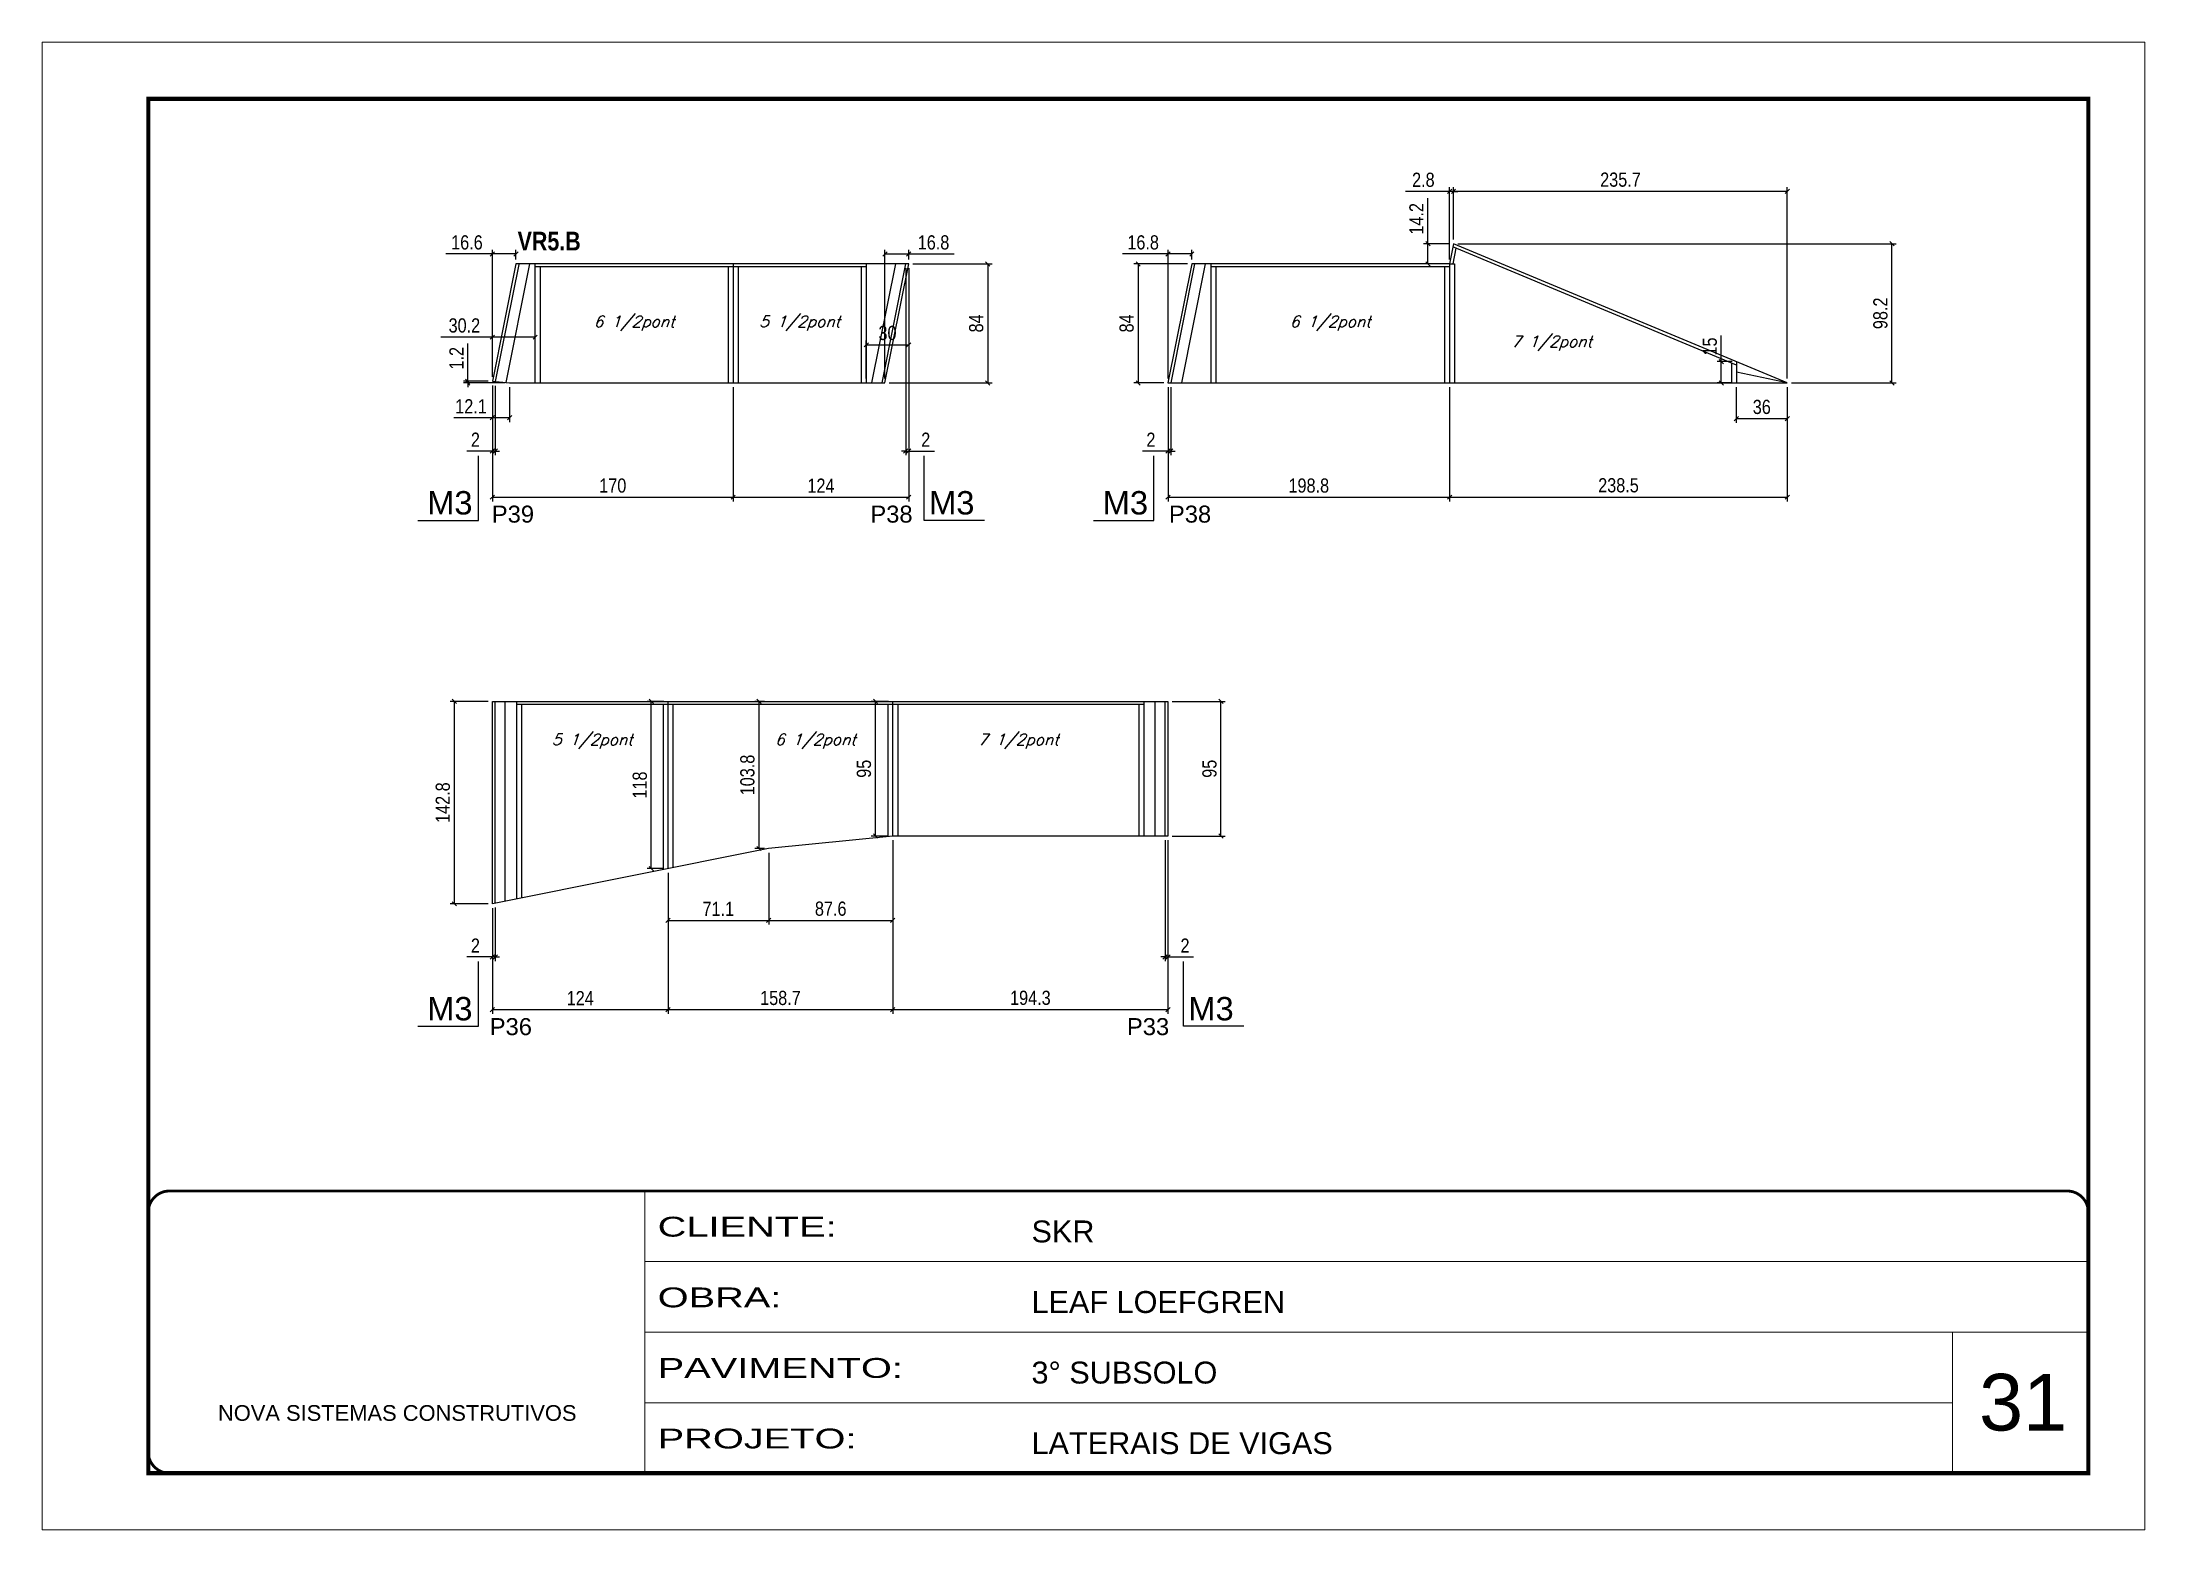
# Model space of a CAD drawing. Extents: x 3309 to 9590, y -2522 to 15424.
# Drawn here: x 6506 to 7991, y 5518 to 6568 of the extents above; entities that cross this region are included whole.
import ezdxf

# ---------------------------------------------------------------- set-up
doc = ezdxf.new("R2010")
doc.units = 0
doc.linetypes.add('CONTINUO', pattern=[0])
doc.linetypes.add('DASHED', pattern=[0.75, 0.5, -0.25])
for name, color, linetype in [('5', 5, 'Continuous'), ('COTA', 241, 'Continuous'), ('NOMENCLATURA', 7, 'Continuous'), ('Painéis', 200, 'Continuous'), ('SARR_2.2x7', 40, 'Continuous'), ('SARR_3.5x7', 81, 'Continuous'), ('SARR_EDITAR', 141, 'Continuous'), ('texto', 7, 'Continuous')]:
    doc.layers.add(name, color=color, linetype=linetype)
for name, color, linetype, lineweight in [('CARIMBO', 255, 'Continuous', 9), ('Folhas', 255, 'Continuous', 9), ('SARRAFO DE PRESSAO', 251, 'DASHED', 9)]:
    doc.layers.add(name, color=color, linetype=linetype, lineweight=lineweight)
doc.styles.add('ARIAL', font='arial.ttf')
doc.styles.add('COTA TECNICA', font='techl___.ttf', dxfattribs={"height": 10})
doc.styles.add('Romans', font='romans.shx')
doc.styles.get("Standard").update_dxf_attribs({"font": 'arial.ttf'})
doc.styles.add('TECNICA', font='techb___.ttf', dxfattribs={"height": 10})
doc.styles.add('Tecnologia', font='')
doc.styles.get('Tecnologia').set_extended_font_data('Forgotten Futurist')
doc.dimstyles.new('PAINEL', dxfattribs={"dimtxt": 10, "dimasz": 3, "dimexe": 3, "dimexo": 3, "dimgap": 3, "dimtad": 1, "dimdec": 1, "dimzin": 12, "dimdsep": 46, "dimtxsty": 'COTA TECNICA', "dimblk1": 'OBLIQUE', "dimblk2": 'OBLIQUE', "dimsah": 1, "dimcen": 0.9, "dimclrd": 4, "dimclre": 4, "dimclrt": 240, "dimadec": 1, "dimazin": 3, "dimtfac": 1, "dimtdec": 1, "dimtmove": 0, "dimatfit": 3, "dimfxl": 1, "dimtolj": 1, "dimtzin": 12, "dimarcsym": 0})

msp = doc.modelspace()

# ---------------------------------------------------------------- texts
at = {"layer": '5', "linetype": 'Continuous'}
for s, p in [('P39', (6823.98, 6228.71)), ('P38', (7091.3, 6228.71)), ('P38', (7302.14, 6228.71)), ('P36', (6822.5, 5867.01)), ('P33', (7272.48, 5867.01))]:
    msp.add_text(s, height=12, rotation=0.00004, dxfattribs=at).set_placement(p)
at = {"layer": 'CARIMBO', "style": 'ARIAL'}
msp.add_text('31', height=40, dxfattribs=at).set_placement((7874.23, 5587.98))
at = {"layer": 'NOMENCLATURA', "style": 'TECNICA'}
msp.add_text('VR5.B', height=13.2, dxfattribs=at).set_placement((6842.22, 6420.78))
at = {"layer": 'NOMENCLATURA', "linetype": 'Continuous'}
for p in [(6778.33, 6234.45), (7132.78, 6234.45), (7255.38, 6234.45), (6778.33, 5877.43), (7315.83, 5877.43)]:
    msp.add_text('M3', height=16.5, dxfattribs=at).set_placement(p)
at = {"layer": 'texto', "color": 2, "char_height": 8, "attachment_point": 5, "style": 'Romans'}
for s, insert in [('{\\Q19;\\C256;6 1/2pont}', (6924.47, 6369.32)), ('{\\Q19;\\C256;5 1/2pont}', (7041.36, 6369.32)), ('{\\Q19;\\C256;6 1/2pont}', (7416.08, 6369.32)), ('{\\Q19;\\C256;7 1/2pont}', (7572.33, 6355.31)), ('{\\Q19;\\C256;5 1/2pont}', (6894.91, 6074.34)), ('{\\Q19;\\C256;6 1/2pont}', (7052.47, 6074.34)), ('{\\Q19;\\C256;7 1/2pont}', (7195.76, 6074.34))]:
    msp.add_mtext(s, dxfattribs=dict(at, insert=insert))

# ---------------------------------------------------------------- blocks, each defined once
blk = doc.blocks.new('9999999999')
at = {"color": 30, "linetype": 'CONTINUO'}
for p, q in [((98564.6, 34230.2), (98564.6, 34429.4)), ((98564.6, 34379.6), (99584, 34379.6)), ((98564.6, 34329.8), (99488, 34329.8)), ((99584, 34329.8), (99488, 34329.8)), ((99488, 34329.8), (99488, 34230.2)), ((98564.6, 34280), (99488, 34280))]:
    blk.add_line(p, q, dxfattribs=at)
at = {"color": 30, "linetype": 'CONTINUO', "const_width": 2}
blk.add_lwpolyline([(99584, 34230.2), (99584, 34414.4, 0.414214), (99569, 34429.4), (98229, 34429.4, 0.414214), (98214, 34414.4), (98214, 34245.2, 0.414214), (98229, 34230.2), (99584, 34230.2)], format="xyb", dxfattribs=at)
at = {"layer": 'Folhas'}
blk.add_lwpolyline([(98139, 34190.2), (99624, 34190.2), (99624, 35240.2), (98139, 35240.2)], close=True, dxfattribs=at)
at = {"layer": 'Folhas', "color": 30, "const_width": 3}
blk.add_lwpolyline([(98214, 34230.2), (99584, 34230.2), (99584, 35200.2), (98214, 35200.2)], close=True, dxfattribs=at)
at = {"color": 7, "linetype": 'Continuous', "ltscale": 5, "style": 'ARIAL'}
for s, height, p in [('SKR', 15.48, (98837.7, 34393.1)), ('LEAF LOEFGREN', 15.483, (98837.7, 34343.3)), ('3° SUBSOLO', 15.48, (98837.7, 34293.5)), ('NOVA SISTEMAS CONSTRUTIVOS', 11.059, (98263.2, 34267.2)), ('LATERAIS DE VIGAS', 15.483, (98837.7, 34243.7))]:
    blk.add_text(s, height=height, dxfattribs=at).set_placement(p)
at = {"layer": 'Folhas', "color": 7, "style": 'Tecnologia', "width": 1.5}
for s, p in [('CLIENTE:', (98573.7, 34397.2)), ('OBRA:', (98573.7, 34347.3)), ('PAVIMENTO:', (98573.7, 34297.5)), ('PROJETO:', (98573.7, 34247.7))]:
    blk.add_text(s, height=14, dxfattribs=at).set_placement(p)
blk = doc.blocks.new('_Oblique')
at = {"color": 0, "linetype": 'ByBlock', "lineweight": -2}
blk.add_line((-0.5, -0.5), (0.5, 0.5), dxfattribs=at)
blk = doc.blocks.new('*D979')
at = {"layer": 'COTA', "color": 4, "lineweight": -2, "transparency": 16777216}
for p, q in [((7121.4, 6411.3), (7177.2, 6411.3)), ((7174.2, 6411.3), (7174.2, 6327.3)), ((7104.6, 6327.3), (7177.2, 6327.3))]:
    blk.add_line(p, q, dxfattribs=at)
at = {"layer": 'Defpoints', "color": 0, "transparency": 16777216}
for p in [(7118.4, 6411.3), (7101.6, 6327.3), (7174.2, 6327.3)]:
    blk.add_point(p, dxfattribs=at)
at = {"layer": 'COTA', "color": 4, "lineweight": -2, "transparency": 16777216, "xscale": 3, "yscale": 3, "zscale": 3}
for p, rotation in [((7174.2, 6411.3), 90), ((7174.2, 6327.3), 270)]:
    blk.add_blockref('_Oblique', p, dxfattribs=dict(at, rotation=rotation))
at = {"layer": 'COTA', "color": 240, "transparency": 16777216, "insert": (7166.1, 6369.3), "char_height": 10, "attachment_point": 5, "rotation": 90, "style": 'COTA TECNICA'}
blk.add_mtext('\\A1;84', dxfattribs=at)
blk = doc.blocks.new('*D980')
at = {"layer": 'COTA', "color": 4, "lineweight": -2, "transparency": 16777216}
for p, q in [((6824.4, 6325.5), (6824.4, 6243.7)), ((6994.4, 6324.3), (6994.4, 6243.7)), ((6824.4, 6246.7), (6994.4, 6246.7))]:
    blk.add_line(p, q, dxfattribs=at)
at = {"layer": 'Defpoints', "color": 0, "transparency": 16777216}
for p in [(6824.4, 6328.5), (6994.4, 6327.3), (6994.4, 6246.7)]:
    blk.add_point(p, dxfattribs=at)
at = {"layer": 'COTA', "color": 4, "lineweight": -2, "transparency": 16777216, "xscale": 3, "yscale": 3, "zscale": 3, "rotation": 180}
blk.add_blockref('_Oblique', (6824.4, 6246.7), dxfattribs=at)
at = {"layer": 'COTA', "color": 4, "lineweight": -2, "transparency": 16777216, "xscale": 3, "yscale": 3, "zscale": 3}
blk.add_blockref('_Oblique', (6994.4, 6246.7), dxfattribs=at)
at = {"layer": 'COTA', "color": 240, "transparency": 16777216, "insert": (6909.4, 6254.8), "char_height": 10, "attachment_point": 5, "style": 'COTA TECNICA'}
blk.add_mtext('\\A1;170', dxfattribs=at)
blk = doc.blocks.new('*D981')
at = {"layer": 'COTA', "color": 4, "lineweight": -2, "transparency": 16777216}
for p, q in [((7301.5, 6324.3), (7301.5, 6243.7)), ((7500.3, 6324.3), (7500.3, 6243.7)), ((7301.5, 6246.7), (7500.3, 6246.7))]:
    blk.add_line(p, q, dxfattribs=at)
at = {"layer": 'Defpoints', "color": 0, "transparency": 16777216}
for p in [(7301.5, 6327.3), (7500.3, 6327.3), (7500.3, 6246.7)]:
    blk.add_point(p, dxfattribs=at)
at = {"layer": 'COTA', "color": 4, "lineweight": -2, "transparency": 16777216, "xscale": 3, "yscale": 3, "zscale": 3, "rotation": 180}
blk.add_blockref('_Oblique', (7301.5, 6246.7), dxfattribs=at)
at = {"layer": 'COTA', "color": 4, "lineweight": -2, "transparency": 16777216, "xscale": 3, "yscale": 3, "zscale": 3}
blk.add_blockref('_Oblique', (7500.3, 6246.7), dxfattribs=at)
at = {"layer": 'COTA', "color": 240, "transparency": 16777216, "insert": (7400.9, 6254.8), "char_height": 10, "attachment_point": 5, "style": 'COTA TECNICA'}
blk.add_mtext('\\A1;198.8', dxfattribs=at)
blk = doc.blocks.new('*D982')
at = {"layer": 'COTA', "color": 4, "lineweight": -2, "transparency": 16777216}
for p, q in [((7118.4, 6408.3), (7118.4, 6243.7)), ((6994.4, 6324.3), (6994.4, 6243.7)), ((6994.4, 6246.7), (7118.4, 6246.7))]:
    blk.add_line(p, q, dxfattribs=at)
at = {"layer": 'Defpoints', "color": 0, "transparency": 16777216}
for p in [(7118.4, 6411.3), (6994.4, 6327.3), (7118.4, 6246.7)]:
    blk.add_point(p, dxfattribs=at)
at = {"layer": 'COTA', "color": 4, "lineweight": -2, "transparency": 16777216, "xscale": 3, "yscale": 3, "zscale": 3, "rotation": 180}
blk.add_blockref('_Oblique', (6994.4, 6246.7), dxfattribs=at)
at = {"layer": 'COTA', "color": 4, "lineweight": -2, "transparency": 16777216, "xscale": 3, "yscale": 3, "zscale": 3}
blk.add_blockref('_Oblique', (7118.4, 6246.7), dxfattribs=at)
at = {"layer": 'COTA', "color": 240, "transparency": 16777216, "insert": (7056.4, 6254.8), "char_height": 10, "attachment_point": 5, "style": 'COTA TECNICA'}
blk.add_mtext('\\A1;124', dxfattribs=at)
blk = doc.blocks.new('*D983')
at = {"layer": 'COTA', "color": 4, "lineweight": -2, "transparency": 16777216}
for p, q in [((6824.4, 6418.3), (6791.5, 6418.3)), ((6824.4, 6331.5), (6824.4, 6421.3)), ((6841, 6418.3), (6824.4, 6418.3)), ((6841, 6414.3), (6841, 6421.3))]:
    blk.add_line(p, q, dxfattribs=at)
at = {"layer": 'Defpoints', "color": 0, "transparency": 16777216}
for p in [(6824.4, 6418.3), (6841, 6411.3), (6824.4, 6328.5)]:
    blk.add_point(p, dxfattribs=at)
at = {"layer": 'COTA', "color": 4, "lineweight": -2, "transparency": 16777216, "xscale": 3, "yscale": 3, "zscale": 3, "rotation": 180}
blk.add_blockref('_Oblique', (6824.4, 6418.3), dxfattribs=at)
at = {"layer": 'COTA', "color": 4, "lineweight": -2, "transparency": 16777216, "xscale": 3, "yscale": 3, "zscale": 3}
blk.add_blockref('_Oblique', (6841, 6418.3), dxfattribs=at)
at = {"layer": 'COTA', "color": 240, "transparency": 16777216, "insert": (6806.4, 6426.4), "char_height": 10, "attachment_point": 5, "style": 'COTA TECNICA'}
blk.add_mtext('\\A1;16.6', dxfattribs=at)
blk = doc.blocks.new('*D984')
at = {"layer": 'COTA', "color": 4, "lineweight": -2, "transparency": 16777216}
for p, q in [((7101.6, 6330.3), (7101.6, 6421.3)), ((7101.6, 6418.3), (7118.4, 6418.3)), ((7118.4, 6414.3), (7118.4, 6421.3)), ((7118.4, 6418.3), (7150.4, 6418.3))]:
    blk.add_line(p, q, dxfattribs=at)
at = {"layer": 'Defpoints', "color": 0, "transparency": 16777216}
for p in [(7118.4, 6418.3), (7118.4, 6411.3), (7101.6, 6327.3)]:
    blk.add_point(p, dxfattribs=at)
at = {"layer": 'COTA', "color": 4, "lineweight": -2, "transparency": 16777216, "xscale": 3, "yscale": 3, "zscale": 3, "rotation": 180}
blk.add_blockref('_Oblique', (7101.6, 6418.3), dxfattribs=at)
at = {"layer": 'COTA', "color": 4, "lineweight": -2, "transparency": 16777216, "xscale": 3, "yscale": 3, "zscale": 3}
blk.add_blockref('_Oblique', (7118.4, 6418.3), dxfattribs=at)
at = {"layer": 'COTA', "color": 240, "transparency": 16777216, "insert": (7135.9, 6426.4), "char_height": 10, "attachment_point": 5, "style": 'COTA TECNICA'}
blk.add_mtext('\\A1;16.8', dxfattribs=at)
blk = doc.blocks.new('*D985')
at = {"layer": 'COTA', "color": 4, "lineweight": -2, "transparency": 16777216}
for p, q in [((7301.5, 6418.3), (7269.4, 6418.3)), ((7301.5, 6330.3), (7301.5, 6421.3)), ((7318.3, 6418.3), (7301.5, 6418.3)), ((7318.3, 6414.3), (7318.3, 6421.3))]:
    blk.add_line(p, q, dxfattribs=at)
at = {"layer": 'Defpoints', "color": 0, "transparency": 16777216}
for p in [(7301.5, 6418.3), (7318.3, 6411.3), (7301.5, 6327.3)]:
    blk.add_point(p, dxfattribs=at)
at = {"layer": 'COTA', "color": 4, "lineweight": -2, "transparency": 16777216, "xscale": 3, "yscale": 3, "zscale": 3, "rotation": 180}
blk.add_blockref('_Oblique', (7301.5, 6418.3), dxfattribs=at)
at = {"layer": 'COTA', "color": 4, "lineweight": -2, "transparency": 16777216, "xscale": 3, "yscale": 3, "zscale": 3}
blk.add_blockref('_Oblique', (7318.3, 6418.3), dxfattribs=at)
at = {"layer": 'COTA', "color": 240, "transparency": 16777216, "insert": (7283.9, 6426.4), "char_height": 10, "attachment_point": 5, "style": 'COTA TECNICA'}
blk.add_mtext('\\A1;16.8', dxfattribs=at)
blk = doc.blocks.new('*D986')
at = {"layer": 'COTA', "color": 4, "lineweight": -2, "transparency": 16777216}
for p, q in [((7500.3, 6324.3), (7500.3, 6243.7)), ((7738.8, 6324.3), (7738.8, 6243.7)), ((7500.3, 6246.7), (7738.8, 6246.7))]:
    blk.add_line(p, q, dxfattribs=at)
at = {"layer": 'Defpoints', "color": 0, "transparency": 16777216}
for p in [(7500.3, 6327.3), (7738.8, 6327.3), (7738.8, 6246.7)]:
    blk.add_point(p, dxfattribs=at)
at = {"layer": 'COTA', "color": 4, "lineweight": -2, "transparency": 16777216, "xscale": 3, "yscale": 3, "zscale": 3, "rotation": 180}
blk.add_blockref('_Oblique', (7500.3, 6246.7), dxfattribs=at)
at = {"layer": 'COTA', "color": 4, "lineweight": -2, "transparency": 16777216, "xscale": 3, "yscale": 3, "zscale": 3}
blk.add_blockref('_Oblique', (7738.8, 6246.7), dxfattribs=at)
at = {"layer": 'COTA', "color": 240, "transparency": 16777216, "insert": (7619.6, 6255), "char_height": 10, "attachment_point": 5, "style": 'COTA TECNICA'}
blk.add_mtext('\\A1;238.5', dxfattribs=at)
blk = doc.blocks.new('*D987')
at = {"layer": 'COTA', "color": 4, "lineweight": -2, "transparency": 16777216}
for p, q in [((7506.1, 6425.5), (7815.7, 6425.5)), ((7812.7, 6327.3), (7812.7, 6425.5)), ((7741.8, 6327.3), (7815.7, 6327.3))]:
    blk.add_line(p, q, dxfattribs=at)
at = {"layer": 'Defpoints', "color": 0, "transparency": 16777216}
for p in [(7503.1, 6425.5), (7812.7, 6425.5), (7738.8, 6327.3)]:
    blk.add_point(p, dxfattribs=at)
at = {"layer": 'COTA', "color": 4, "lineweight": -2, "transparency": 16777216, "xscale": 3, "yscale": 3, "zscale": 3}
for p, rotation in [((7812.7, 6425.5), 90), ((7812.7, 6327.3), 270)]:
    blk.add_blockref('_Oblique', p, dxfattribs=dict(at, rotation=rotation))
at = {"layer": 'COTA', "color": 240, "transparency": 16777216, "insert": (7804.6, 6376.4), "char_height": 10, "attachment_point": 5, "rotation": 90, "style": 'COTA TECNICA'}
blk.add_mtext('\\A1;98.2', dxfattribs=at)
blk = doc.blocks.new('*D988')
at = {"layer": 'COTA', "color": 4, "lineweight": -2, "transparency": 16777216}
for p, q in [((7500.3, 6462.5), (7469.2, 6462.5)), ((7500.3, 6414.3), (7500.3, 6465.5)), ((7503.1, 6462.5), (7500.3, 6462.5)), ((7503.1, 6428.5), (7503.1, 6465.5)), ((7503.1, 6462.5), (7506.1, 6462.5))]:
    blk.add_line(p, q, dxfattribs=at)
at = {"layer": 'Defpoints', "color": 0, "transparency": 16777216}
for p in [(7500.3, 6462.5), (7503.1, 6425.5), (7500.3, 6411.3)]:
    blk.add_point(p, dxfattribs=at)
at = {"layer": 'COTA', "color": 4, "lineweight": -2, "transparency": 16777216, "xscale": 3, "yscale": 3, "zscale": 3}
blk.add_blockref('_Oblique', (7500.3, 6462.5), dxfattribs=at)
at = {"layer": 'COTA', "color": 4, "lineweight": -2, "transparency": 16777216, "xscale": 3, "yscale": 3, "zscale": 3, "rotation": 180}
blk.add_blockref('_Oblique', (7503.1, 6462.5), dxfattribs=at)
at = {"layer": 'COTA', "color": 240, "transparency": 16777216, "insert": (7481.8, 6470.6), "char_height": 10, "attachment_point": 5, "style": 'COTA TECNICA'}
blk.add_mtext('\\A1;2.8', dxfattribs=at)
blk = doc.blocks.new('*D989')
at = {"layer": 'COTA', "color": 4, "lineweight": -2, "transparency": 16777216}
for p, q in [((7485, 6425.5), (7485, 6457.6)), ((7500.1, 6425.5), (7482, 6425.5)), ((7485, 6411.3), (7485, 6425.5)), ((7497.3, 6411.3), (7482, 6411.3))]:
    blk.add_line(p, q, dxfattribs=at)
at = {"layer": 'Defpoints', "color": 0, "transparency": 16777216}
for p in [(7485, 6425.5), (7503.1, 6425.5), (7500.3, 6411.3)]:
    blk.add_point(p, dxfattribs=at)
at = {"layer": 'COTA', "color": 4, "lineweight": -2, "transparency": 16777216, "xscale": 3, "yscale": 3, "zscale": 3}
for p, rotation in [((7485, 6425.5), 90), ((7485, 6411.3), 270)]:
    blk.add_blockref('_Oblique', p, dxfattribs=dict(at, rotation=rotation))
at = {"layer": 'COTA', "color": 240, "transparency": 16777216, "insert": (7476.9, 6443.1), "char_height": 10, "attachment_point": 5, "rotation": 90, "style": 'COTA TECNICA'}
blk.add_mtext('\\A1;14.2', dxfattribs=at)
blk = doc.blocks.new('*D990')
at = {"layer": 'COTA', "color": 4, "lineweight": -2, "transparency": 16777216}
for p, q in [((7503.1, 6428.5), (7503.1, 6465.5)), ((7738.8, 6462.5), (7503.1, 6462.5)), ((7738.8, 6330.3), (7738.8, 6465.5))]:
    blk.add_line(p, q, dxfattribs=at)
at = {"layer": 'Defpoints', "color": 0, "transparency": 16777216}
for p in [(7503.1, 6462.5), (7503.1, 6425.5), (7738.8, 6327.3)]:
    blk.add_point(p, dxfattribs=at)
at = {"layer": 'COTA', "color": 4, "lineweight": -2, "transparency": 16777216, "xscale": 3, "yscale": 3, "zscale": 3, "rotation": 180}
blk.add_blockref('_Oblique', (7503.1, 6462.5), dxfattribs=at)
at = {"layer": 'COTA', "color": 4, "lineweight": -2, "transparency": 16777216, "xscale": 3, "yscale": 3, "zscale": 3}
blk.add_blockref('_Oblique', (7738.8, 6462.5), dxfattribs=at)
at = {"layer": 'COTA', "color": 240, "transparency": 16777216, "insert": (7621, 6470.7), "char_height": 10, "attachment_point": 5, "style": 'COTA TECNICA'}
blk.add_mtext('\\A1;235.7', dxfattribs=at)
blk = doc.blocks.new('*D991')
at = {"layer": 'COTA', "color": 4, "lineweight": -2, "transparency": 16777216}
for p, q in [((7315.3, 6411.3), (7277.4, 6411.3)), ((7280.4, 6411.3), (7280.4, 6327.3)), ((7298.5, 6327.3), (7277.4, 6327.3))]:
    blk.add_line(p, q, dxfattribs=at)
at = {"layer": 'Defpoints', "color": 0, "transparency": 16777216}
for p in [(7318.3, 6411.3), (7280.4, 6327.3), (7301.5, 6327.3)]:
    blk.add_point(p, dxfattribs=at)
at = {"layer": 'COTA', "color": 4, "lineweight": -2, "transparency": 16777216, "xscale": 3, "yscale": 3, "zscale": 3}
for p, rotation in [((7280.4, 6411.3), 90), ((7280.4, 6327.3), 270)]:
    blk.add_blockref('_Oblique', p, dxfattribs=dict(at, rotation=rotation))
at = {"layer": 'COTA', "color": 240, "transparency": 16777216, "insert": (7272.3, 6369.3), "char_height": 10, "attachment_point": 5, "rotation": 90, "style": 'COTA TECNICA'}
blk.add_mtext('\\A1;84', dxfattribs=at)
blk = doc.blocks.new('*D992')
at = {"layer": 'COTA', "color": 4, "lineweight": -2, "transparency": 16777216}
for p, q in [((6824.4, 6325.5), (6824.4, 6299.7)), ((6836.5, 6324.3), (6836.5, 6299.7)), ((6824.4, 6302.7), (6797.2, 6302.7)), ((6836.5, 6302.7), (6824.4, 6302.7))]:
    blk.add_line(p, q, dxfattribs=at)
at = {"layer": 'Defpoints', "color": 0, "transparency": 16777216}
for p in [(6824.4, 6328.5), (6836.5, 6327.3), (6824.4, 6302.7)]:
    blk.add_point(p, dxfattribs=at)
at = {"layer": 'COTA', "color": 4, "lineweight": -2, "transparency": 16777216, "xscale": 3, "yscale": 3, "zscale": 3, "rotation": 180}
blk.add_blockref('_Oblique', (6824.4, 6302.7), dxfattribs=at)
at = {"layer": 'COTA', "color": 4, "lineweight": -2, "transparency": 16777216, "xscale": 3, "yscale": 3, "zscale": 3}
blk.add_blockref('_Oblique', (6836.5, 6302.7), dxfattribs=at)
at = {"layer": 'COTA', "color": 240, "transparency": 16777216, "insert": (6809.3, 6310.8), "char_height": 10, "attachment_point": 5, "style": 'COTA TECNICA'}
blk.add_mtext('\\A1;12.1', dxfattribs=at)
blk = doc.blocks.new('*D993')
at = {"layer": 'COTA', "color": 4, "lineweight": -2, "transparency": 16777216}
for p, q in [((6824.4, 6359.6), (6787.9, 6359.6)), ((6824.4, 6331.5), (6824.4, 6362.6)), ((6854.6, 6359.6), (6824.4, 6359.6)), ((6854.6, 6330.3), (6854.6, 6362.6))]:
    blk.add_line(p, q, dxfattribs=at)
at = {"layer": 'Defpoints', "color": 0, "transparency": 16777216}
for p in [(6824.4, 6359.6), (6824.4, 6328.5), (6854.6, 6327.3)]:
    blk.add_point(p, dxfattribs=at)
at = {"layer": 'COTA', "color": 4, "lineweight": -2, "transparency": 16777216, "xscale": 3, "yscale": 3, "zscale": 3, "rotation": 180}
blk.add_blockref('_Oblique', (6824.4, 6359.6), dxfattribs=at)
at = {"layer": 'COTA', "color": 4, "lineweight": -2, "transparency": 16777216, "xscale": 3, "yscale": 3, "zscale": 3}
blk.add_blockref('_Oblique', (6854.6, 6359.6), dxfattribs=at)
at = {"layer": 'COTA', "color": 240, "transparency": 16777216, "insert": (6804.6, 6367.8), "char_height": 10, "attachment_point": 5, "style": 'COTA TECNICA'}
blk.add_mtext('\\A1;30.2', dxfattribs=at)
blk = doc.blocks.new('*D994')
at = {"layer": 'COTA', "color": 4, "lineweight": -2, "transparency": 16777216}
for p, q in [((7118.4, 6408.3), (7118.4, 6351.2)), ((7088.4, 6330.3), (7088.4, 6357.2)), ((7088.4, 6354.2), (7118.4, 6354.2))]:
    blk.add_line(p, q, dxfattribs=at)
at = {"layer": 'Defpoints', "color": 0, "transparency": 16777216}
for p in [(7118.4, 6411.3), (7118.4, 6354.2), (7088.4, 6327.3)]:
    blk.add_point(p, dxfattribs=at)
at = {"layer": 'COTA', "color": 4, "lineweight": -2, "transparency": 16777216, "xscale": 3, "yscale": 3, "zscale": 3, "rotation": 180}
blk.add_blockref('_Oblique', (7088.4, 6354.2), dxfattribs=at)
at = {"layer": 'COTA', "color": 4, "lineweight": -2, "transparency": 16777216, "xscale": 3, "yscale": 3, "zscale": 3}
blk.add_blockref('_Oblique', (7118.4, 6354.2), dxfattribs=at)
at = {"layer": 'COTA', "color": 240, "transparency": 16777216, "insert": (7103.4, 6362.5), "char_height": 10, "attachment_point": 5, "style": 'COTA TECNICA'}
blk.add_mtext('\\A1;30', dxfattribs=at)
blk = doc.blocks.new('*D995')
at = {"layer": 'COTA', "color": 4, "lineweight": -2, "transparency": 16777216}
for p, q in [((6807, 6328.5), (6807, 6355)), ((6821.4, 6328.5), (6804, 6328.5)), ((6833.5, 6327.3), (6804, 6327.3)), ((6807, 6327.3), (6807, 6328.5)), ((6807, 6327.3), (6807, 6324.3))]:
    blk.add_line(p, q, dxfattribs=at)
at = {"layer": 'Defpoints', "color": 0, "transparency": 16777216}
for p in [(6807, 6328.5), (6824.4, 6328.5), (6836.5, 6327.3)]:
    blk.add_point(p, dxfattribs=at)
at = {"layer": 'COTA', "color": 4, "lineweight": -2, "transparency": 16777216, "xscale": 3, "yscale": 3, "zscale": 3}
for p, rotation in [((6807, 6328.5), 270), ((6807, 6327.3), 90)]:
    blk.add_blockref('_Oblique', p, dxfattribs=dict(at, rotation=rotation))
at = {"layer": 'COTA', "color": 240, "transparency": 16777216, "insert": (6799, 6344.7), "char_height": 10, "attachment_point": 5, "rotation": 90, "style": 'COTA TECNICA'}
blk.add_mtext('\\A1;1.2', dxfattribs=at)
blk = doc.blocks.new('*D996')
at = {"layer": 'COTA', "color": 4, "lineweight": -2, "transparency": 16777216}
for p, q in [((6824.4, 6325.5), (6824.4, 6276.2)), ((6826.4, 6325.3), (6826.4, 6276.2)), ((6824.4, 6279.2), (6806.3, 6279.2)), ((6826.4, 6279.2), (6824.4, 6279.2)), ((6826.4, 6279.2), (6829.4, 6279.2))]:
    blk.add_line(p, q, dxfattribs=at)
at = {"layer": 'Defpoints', "color": 0, "transparency": 16777216}
for p in [(6824.4, 6328.5), (6826.4, 6328.3), (6824.4, 6279.2)]:
    blk.add_point(p, dxfattribs=at)
at = {"layer": 'COTA', "color": 4, "lineweight": -2, "transparency": 16777216, "xscale": 3, "yscale": 3, "zscale": 3}
blk.add_blockref('_Oblique', (6824.4, 6279.2), dxfattribs=at)
at = {"layer": 'COTA', "color": 4, "lineweight": -2, "transparency": 16777216, "xscale": 3, "yscale": 3, "zscale": 3, "rotation": 180}
blk.add_blockref('_Oblique', (6826.4, 6279.2), dxfattribs=at)
at = {"layer": 'COTA', "color": 240, "transparency": 16777216, "insert": (6812.4, 6287.2), "char_height": 10, "attachment_point": 5, "style": 'COTA TECNICA'}
blk.add_mtext('\\A1;2', dxfattribs=at)
blk = doc.blocks.new('*D997')
at = {"layer": 'COTA', "color": 4, "lineweight": -2, "transparency": 16777216}
for p, q in [((7116.3, 6408.3), (7116.3, 6276.2)), ((7118.4, 6408.3), (7118.4, 6276.2)), ((7116.3, 6279.2), (7113.3, 6279.2)), ((7116.3, 6279.2), (7118.4, 6279.2)), ((7118.4, 6279.2), (7136.5, 6279.2))]:
    blk.add_line(p, q, dxfattribs=at)
at = {"layer": 'Defpoints', "color": 0, "transparency": 16777216}
for p in [(7116.3, 6411.3), (7118.4, 6411.3), (7118.4, 6279.2)]:
    blk.add_point(p, dxfattribs=at)
at = {"layer": 'COTA', "color": 4, "lineweight": -2, "transparency": 16777216, "xscale": 3, "yscale": 3, "zscale": 3}
blk.add_blockref('_Oblique', (7116.3, 6279.2), dxfattribs=at)
at = {"layer": 'COTA', "color": 4, "lineweight": -2, "transparency": 16777216, "xscale": 3, "yscale": 3, "zscale": 3, "rotation": 180}
blk.add_blockref('_Oblique', (7118.4, 6279.2), dxfattribs=at)
at = {"layer": 'COTA', "color": 240, "transparency": 16777216, "insert": (7130.4, 6287.2), "char_height": 10, "attachment_point": 5, "style": 'COTA TECNICA'}
blk.add_mtext('\\A1;2', dxfattribs=at)
blk = doc.blocks.new('*D998')
at = {"layer": 'COTA', "color": 4, "lineweight": -2, "transparency": 16777216}
for p, q in [((7301.5, 6324.3), (7301.5, 6276.2)), ((7303.5, 6324.3), (7303.5, 6276.2)), ((7301.5, 6279.2), (7283.4, 6279.2)), ((7303.5, 6279.2), (7301.5, 6279.2)), ((7303.5, 6279.2), (7306.5, 6279.2))]:
    blk.add_line(p, q, dxfattribs=at)
at = {"layer": 'Defpoints', "color": 0, "transparency": 16777216}
for p in [(7301.5, 6327.3), (7303.5, 6327.3), (7301.5, 6279.2)]:
    blk.add_point(p, dxfattribs=at)
at = {"layer": 'COTA', "color": 4, "lineweight": -2, "transparency": 16777216, "xscale": 3, "yscale": 3, "zscale": 3}
blk.add_blockref('_Oblique', (7301.5, 6279.2), dxfattribs=at)
at = {"layer": 'COTA', "color": 4, "lineweight": -2, "transparency": 16777216, "xscale": 3, "yscale": 3, "zscale": 3, "rotation": 180}
blk.add_blockref('_Oblique', (7303.5, 6279.2), dxfattribs=at)
at = {"layer": 'COTA', "color": 240, "transparency": 16777216, "insert": (7289.4, 6287.2), "char_height": 10, "attachment_point": 5, "style": 'COTA TECNICA'}
blk.add_mtext('\\A1;2', dxfattribs=at)
blk = doc.blocks.new('*D999')
at = {"layer": 'COTA', "color": 4, "lineweight": -2, "transparency": 16777216}
for p, q in [((7702.8, 6324.3), (7702.8, 6299.1)), ((7738.8, 6324.3), (7738.8, 6299.1)), ((7702.8, 6302.1), (7738.8, 6302.1))]:
    blk.add_line(p, q, dxfattribs=at)
at = {"layer": 'Defpoints', "color": 0, "transparency": 16777216}
for p in [(7702.8, 6327.3), (7738.8, 6327.3), (7738.8, 6302.1)]:
    blk.add_point(p, dxfattribs=at)
at = {"layer": 'COTA', "color": 4, "lineweight": -2, "transparency": 16777216, "xscale": 3, "yscale": 3, "zscale": 3, "rotation": 180}
blk.add_blockref('_Oblique', (7702.8, 6302.1), dxfattribs=at)
at = {"layer": 'COTA', "color": 4, "lineweight": -2, "transparency": 16777216, "xscale": 3, "yscale": 3, "zscale": 3}
blk.add_blockref('_Oblique', (7738.8, 6302.1), dxfattribs=at)
at = {"layer": 'COTA', "color": 240, "transparency": 16777216, "insert": (7720.8, 6310.3), "char_height": 10, "attachment_point": 5, "style": 'COTA TECNICA'}
blk.add_mtext('\\A1;36', dxfattribs=at)
blk = doc.blocks.new('*D1000')
at = {"layer": 'COTA', "color": 4, "lineweight": -2, "transparency": 16777216}
for p, q in [((7692.2, 6342.3), (7692.2, 6360.7)), ((7699.8, 6342.3), (7689.2, 6342.3)), ((7692.2, 6327.3), (7692.2, 6342.3)), ((7699.8, 6327.3), (7689.2, 6327.3))]:
    blk.add_line(p, q, dxfattribs=at)
at = {"layer": 'Defpoints', "color": 0, "transparency": 16777216}
for p in [(7692.2, 6342.3), (7702.8, 6342.3), (7702.8, 6327.3)]:
    blk.add_point(p, dxfattribs=at)
at = {"layer": 'COTA', "color": 4, "lineweight": -2, "transparency": 16777216, "xscale": 3, "yscale": 3, "zscale": 3}
for p, rotation in [((7692.2, 6342.3), 90), ((7692.2, 6327.3), 270)]:
    blk.add_blockref('_Oblique', p, dxfattribs=dict(at, rotation=rotation))
at = {"layer": 'COTA', "color": 240, "transparency": 16777216, "insert": (7684.1, 6353), "char_height": 10, "attachment_point": 5, "rotation": 90, "style": 'COTA TECNICA'}
blk.add_mtext('\\A1;15', dxfattribs=at)
blk = doc.blocks.new('*D1001')
at = {"layer": 'COTA', "color": 4, "lineweight": -2, "transparency": 16777216}
for p, q in [((6821.4, 6102.5), (6794.5, 6102.5)), ((6797.5, 6102.5), (6797.5, 5959.7)), ((6821.4, 5959.7), (6794.5, 5959.7))]:
    blk.add_line(p, q, dxfattribs=at)
at = {"layer": 'Defpoints', "color": 0, "transparency": 16777216}
for p in [(6824.4, 6102.5), (6797.5, 5959.7), (6824.4, 5959.7)]:
    blk.add_point(p, dxfattribs=at)
at = {"layer": 'COTA', "color": 4, "lineweight": -2, "transparency": 16777216, "xscale": 3, "yscale": 3, "zscale": 3}
for p, rotation in [((6797.5, 6102.5), 90), ((6797.5, 5959.7), 270)]:
    blk.add_blockref('_Oblique', p, dxfattribs=dict(at, rotation=rotation))
at = {"layer": 'COTA', "color": 240, "transparency": 16777216, "insert": (6789.4, 6031.1), "char_height": 10, "attachment_point": 5, "rotation": 90, "style": 'COTA TECNICA'}
blk.add_mtext('\\A1;142.8', dxfattribs=at)
blk = doc.blocks.new('*D1002')
at = {"layer": 'COTA', "color": 4, "lineweight": -2, "transparency": 16777216}
for p, q in [((6948.4, 5981.5), (6948.4, 5882)), ((6824.4, 5956.7), (6824.4, 5882)), ((6824.4, 5885), (6948.4, 5885))]:
    blk.add_line(p, q, dxfattribs=at)
at = {"layer": 'Defpoints', "color": 0, "transparency": 16777216}
for p in [(6948.4, 5984.5), (6824.4, 5959.7), (6948.4, 5885)]:
    blk.add_point(p, dxfattribs=at)
at = {"layer": 'COTA', "color": 4, "lineweight": -2, "transparency": 16777216, "xscale": 3, "yscale": 3, "zscale": 3, "rotation": 180}
blk.add_blockref('_Oblique', (6824.4, 5885), dxfattribs=at)
at = {"layer": 'COTA', "color": 4, "lineweight": -2, "transparency": 16777216, "xscale": 3, "yscale": 3, "zscale": 3}
blk.add_blockref('_Oblique', (6948.4, 5885), dxfattribs=at)
at = {"layer": 'COTA', "color": 240, "transparency": 16777216, "insert": (6886.4, 5893.1), "char_height": 10, "attachment_point": 5, "style": 'COTA TECNICA'}
blk.add_mtext('\\A1;124', dxfattribs=at)
blk = doc.blocks.new('*D1003')
at = {"layer": 'COTA', "color": 4, "lineweight": -2, "transparency": 16777216}
for p, q in [((7107.1, 6004.5), (7107.1, 5882)), ((6948.4, 5981.5), (6948.4, 5882)), ((6948.4, 5885), (7107.1, 5885))]:
    blk.add_line(p, q, dxfattribs=at)
at = {"layer": 'Defpoints', "color": 0, "transparency": 16777216}
for p in [(7107.1, 6007.5), (6948.4, 5984.5), (7107.1, 5885)]:
    blk.add_point(p, dxfattribs=at)
at = {"layer": 'COTA', "color": 4, "lineweight": -2, "transparency": 16777216, "xscale": 3, "yscale": 3, "zscale": 3, "rotation": 180}
blk.add_blockref('_Oblique', (6948.4, 5885), dxfattribs=at)
at = {"layer": 'COTA', "color": 4, "lineweight": -2, "transparency": 16777216, "xscale": 3, "yscale": 3, "zscale": 3}
blk.add_blockref('_Oblique', (7107.1, 5885), dxfattribs=at)
at = {"layer": 'COTA', "color": 240, "transparency": 16777216, "insert": (7027.8, 5893.2), "char_height": 10, "attachment_point": 5, "style": 'COTA TECNICA'}
blk.add_mtext('\\A1;158.7', dxfattribs=at)
blk = doc.blocks.new('*D1004')
at = {"layer": 'COTA', "color": 4, "lineweight": -2, "transparency": 16777216}
for p, q in [((7107.1, 6004.5), (7107.1, 5882)), ((7301.4, 6004.5), (7301.4, 5882)), ((7107.1, 5885), (7301.4, 5885))]:
    blk.add_line(p, q, dxfattribs=at)
at = {"layer": 'Defpoints', "color": 0, "transparency": 16777216}
for p in [(7107.1, 6007.5), (7301.4, 6007.5), (7301.4, 5885)]:
    blk.add_point(p, dxfattribs=at)
at = {"layer": 'COTA', "color": 4, "lineweight": -2, "transparency": 16777216, "xscale": 3, "yscale": 3, "zscale": 3, "rotation": 180}
blk.add_blockref('_Oblique', (7107.1, 5885), dxfattribs=at)
at = {"layer": 'COTA', "color": 4, "lineweight": -2, "transparency": 16777216, "xscale": 3, "yscale": 3, "zscale": 3}
blk.add_blockref('_Oblique', (7301.4, 5885), dxfattribs=at)
at = {"layer": 'COTA', "color": 240, "transparency": 16777216, "insert": (7204.3, 5893.3), "char_height": 10, "attachment_point": 5, "style": 'COTA TECNICA'}
blk.add_mtext('\\A1;194.3', dxfattribs=at)
blk = doc.blocks.new('*D1005')
at = {"layer": 'COTA', "color": 4, "lineweight": -2, "transparency": 16777216}
for p, q in [((7304.4, 6102.5), (7341.9, 6102.5)), ((7338.9, 6007.5), (7338.9, 6102.5)), ((7304.4, 6007.5), (7341.9, 6007.5))]:
    blk.add_line(p, q, dxfattribs=at)
at = {"layer": 'Defpoints', "color": 0, "transparency": 16777216}
for p in [(7301.4, 6102.5), (7338.9, 6102.5), (7301.4, 6007.5)]:
    blk.add_point(p, dxfattribs=at)
at = {"layer": 'COTA', "color": 4, "lineweight": -2, "transparency": 16777216, "xscale": 3, "yscale": 3, "zscale": 3}
for p, rotation in [((7338.9, 6102.5), 90), ((7338.9, 6007.5), 270)]:
    blk.add_blockref('_Oblique', p, dxfattribs=dict(at, rotation=rotation))
at = {"layer": 'COTA', "color": 240, "transparency": 16777216, "insert": (7330.8, 6055), "char_height": 10, "attachment_point": 5, "rotation": 90, "style": 'COTA TECNICA'}
blk.add_mtext('\\A1;95', dxfattribs=at)
blk = doc.blocks.new('*D1006')
at = {"layer": 'COTA', "color": 4, "lineweight": -2, "transparency": 16777216}
for p, q in [((7019.5, 5995.7), (7019.5, 5945)), ((6948.4, 5981.5), (6948.4, 5945)), ((6948.4, 5948), (7019.5, 5948))]:
    blk.add_line(p, q, dxfattribs=at)
at = {"layer": 'Defpoints', "color": 0, "transparency": 16777216}
for p in [(7019.5, 5998.7), (6948.4, 5984.5), (7019.5, 5948)]:
    blk.add_point(p, dxfattribs=at)
at = {"layer": 'COTA', "color": 4, "lineweight": -2, "transparency": 16777216, "xscale": 3, "yscale": 3, "zscale": 3, "rotation": 180}
blk.add_blockref('_Oblique', (6948.4, 5948), dxfattribs=at)
at = {"layer": 'COTA', "color": 4, "lineweight": -2, "transparency": 16777216, "xscale": 3, "yscale": 3, "zscale": 3}
blk.add_blockref('_Oblique', (7019.5, 5948), dxfattribs=at)
at = {"layer": 'COTA', "color": 240, "transparency": 16777216, "insert": (6983.9, 5956.1), "char_height": 10, "attachment_point": 5, "style": 'COTA TECNICA'}
blk.add_mtext('\\A1;71.1', dxfattribs=at)
blk = doc.blocks.new('*D1007')
at = {"layer": 'COTA', "color": 4, "lineweight": -2, "transparency": 16777216}
for p, q in [((7107.1, 6004.5), (7107.1, 5945)), ((7019.5, 5995.7), (7019.5, 5945)), ((7019.5, 5948), (7107.1, 5948))]:
    blk.add_line(p, q, dxfattribs=at)
at = {"layer": 'Defpoints', "color": 0, "transparency": 16777216}
for p in [(7107.1, 6007.5), (7019.5, 5998.7), (7107.1, 5948)]:
    blk.add_point(p, dxfattribs=at)
at = {"layer": 'COTA', "color": 4, "lineweight": -2, "transparency": 16777216, "xscale": 3, "yscale": 3, "zscale": 3, "rotation": 180}
blk.add_blockref('_Oblique', (7019.5, 5948), dxfattribs=at)
at = {"layer": 'COTA', "color": 4, "lineweight": -2, "transparency": 16777216, "xscale": 3, "yscale": 3, "zscale": 3}
blk.add_blockref('_Oblique', (7107.1, 5948), dxfattribs=at)
at = {"layer": 'COTA', "color": 240, "transparency": 16777216, "insert": (7063.3, 5956.2), "char_height": 10, "attachment_point": 5, "style": 'COTA TECNICA'}
blk.add_mtext('\\A1;87.6', dxfattribs=at)
blk = doc.blocks.new('*D1008')
at = {"layer": 'COTA', "color": 4, "lineweight": -2, "transparency": 16777216}
for p, q in [((7016.5, 6102.5), (7009.7, 6102.5)), ((7012.7, 5998.7), (7012.7, 6102.5)), ((7016.5, 5998.7), (7009.7, 5998.7))]:
    blk.add_line(p, q, dxfattribs=at)
at = {"layer": 'Defpoints', "color": 0, "transparency": 16777216}
for p in [(7012.7, 6102.5), (7019.5, 6102.5), (7019.5, 5998.7)]:
    blk.add_point(p, dxfattribs=at)
at = {"layer": 'COTA', "color": 4, "lineweight": -2, "transparency": 16777216, "xscale": 3, "yscale": 3, "zscale": 3}
for p, rotation in [((7012.7, 6102.5), 90), ((7012.7, 5998.7), 270)]:
    blk.add_blockref('_Oblique', p, dxfattribs=dict(at, rotation=rotation))
at = {"layer": 'COTA', "color": 240, "transparency": 16777216, "insert": (7004.5, 6050.6), "char_height": 10, "attachment_point": 5, "rotation": 90, "style": 'COTA TECNICA'}
blk.add_mtext('\\A1;103.8', dxfattribs=at)
blk = doc.blocks.new('*D1009')
at = {"layer": 'COTA', "color": 4, "lineweight": -2, "transparency": 16777216}
for p, q in [((6945.4, 6102.5), (6933.6, 6102.5)), ((6936.6, 5984.5), (6936.6, 6102.5)), ((6945.4, 5984.5), (6933.6, 5984.5))]:
    blk.add_line(p, q, dxfattribs=at)
at = {"layer": 'Defpoints', "color": 0, "transparency": 16777216}
for p in [(6936.6, 6102.5), (6948.4, 6102.5), (6948.4, 5984.5)]:
    blk.add_point(p, dxfattribs=at)
at = {"layer": 'COTA', "color": 4, "lineweight": -2, "transparency": 16777216, "xscale": 3, "yscale": 3, "zscale": 3}
for p, rotation in [((6936.6, 6102.5), 90), ((6936.6, 5984.5), 270)]:
    blk.add_blockref('_Oblique', p, dxfattribs=dict(at, rotation=rotation))
at = {"layer": 'COTA', "color": 240, "transparency": 16777216, "insert": (6928.5, 6043.5), "char_height": 10, "attachment_point": 5, "rotation": 90, "style": 'COTA TECNICA'}
blk.add_mtext('\\A1;118', dxfattribs=at)
blk = doc.blocks.new('*D1010')
at = {"layer": 'COTA', "color": 4, "lineweight": -2, "transparency": 16777216}
for p, q in [((7104.1, 6102.5), (7091.9, 6102.5)), ((7094.9, 6007.5), (7094.9, 6102.5)), ((7104.1, 6007.5), (7091.9, 6007.5))]:
    blk.add_line(p, q, dxfattribs=at)
at = {"layer": 'Defpoints', "color": 0, "transparency": 16777216}
for p in [(7094.9, 6102.5), (7107.1, 6102.5), (7107.1, 6007.5)]:
    blk.add_point(p, dxfattribs=at)
at = {"layer": 'COTA', "color": 4, "lineweight": -2, "transparency": 16777216, "xscale": 3, "yscale": 3, "zscale": 3}
for p, rotation in [((7094.9, 6102.5), 90), ((7094.9, 6007.5), 270)]:
    blk.add_blockref('_Oblique', p, dxfattribs=dict(at, rotation=rotation))
at = {"layer": 'COTA', "color": 240, "transparency": 16777216, "insert": (7086.8, 6055), "char_height": 10, "attachment_point": 5, "rotation": 90, "style": 'COTA TECNICA'}
blk.add_mtext('\\A1;95', dxfattribs=at)
blk = doc.blocks.new('*D1011')
at = {"layer": 'COTA', "color": 4, "lineweight": -2, "transparency": 16777216}
for p, q in [((6824.4, 5956.7), (6824.4, 5919.2)), ((6826.4, 5957.1), (6826.4, 5919.2)), ((6824.4, 5922.2), (6806.3, 5922.2)), ((6826.4, 5922.2), (6824.4, 5922.2)), ((6826.4, 5922.2), (6829.4, 5922.2))]:
    blk.add_line(p, q, dxfattribs=at)
at = {"layer": 'Defpoints', "color": 0, "transparency": 16777216}
for p in [(6824.4, 5959.7), (6826.4, 5960.1), (6824.4, 5922.2)]:
    blk.add_point(p, dxfattribs=at)
at = {"layer": 'COTA', "color": 4, "lineweight": -2, "transparency": 16777216, "xscale": 3, "yscale": 3, "zscale": 3}
blk.add_blockref('_Oblique', (6824.4, 5922.2), dxfattribs=at)
at = {"layer": 'COTA', "color": 4, "lineweight": -2, "transparency": 16777216, "xscale": 3, "yscale": 3, "zscale": 3, "rotation": 180}
blk.add_blockref('_Oblique', (6826.4, 5922.2), dxfattribs=at)
at = {"layer": 'COTA', "color": 240, "transparency": 16777216, "insert": (6812.4, 5930.2), "char_height": 10, "attachment_point": 5, "style": 'COTA TECNICA'}
blk.add_mtext('\\A1;2', dxfattribs=at)
blk = doc.blocks.new('*D1012')
at = {"layer": 'COTA', "color": 4, "lineweight": -2, "transparency": 16777216}
for p, q in [((7299.4, 6004.5), (7299.4, 5919.2)), ((7301.4, 6004.5), (7301.4, 5919.2)), ((7299.4, 5922.2), (7296.4, 5922.2)), ((7299.4, 5922.2), (7301.4, 5922.2)), ((7301.4, 5922.2), (7319.5, 5922.2))]:
    blk.add_line(p, q, dxfattribs=at)
at = {"layer": 'Defpoints', "color": 0, "transparency": 16777216}
for p in [(7299.4, 6007.5), (7301.4, 6007.5), (7301.4, 5922.2)]:
    blk.add_point(p, dxfattribs=at)
at = {"layer": 'COTA', "color": 4, "lineweight": -2, "transparency": 16777216, "xscale": 3, "yscale": 3, "zscale": 3}
blk.add_blockref('_Oblique', (7299.4, 5922.2), dxfattribs=at)
at = {"layer": 'COTA', "color": 4, "lineweight": -2, "transparency": 16777216, "xscale": 3, "yscale": 3, "zscale": 3, "rotation": 180}
blk.add_blockref('_Oblique', (7301.4, 5922.2), dxfattribs=at)
at = {"layer": 'COTA', "color": 240, "transparency": 16777216, "insert": (7313.5, 5930.2), "char_height": 10, "attachment_point": 5, "style": 'COTA TECNICA'}
blk.add_mtext('\\A1;2', dxfattribs=at)

# ---------------------------------------------------------------- dimensions: what is measured, and where the dimension line sits
at = {"layer": 'COTA'}
for base, p1, p2, picture, middle in [((7500.3, 6462.48), (7503.14, 6425.54), (7500.3, 6411.32), '*D988', (7481.77, 6470.57)), ((7503.14, 6462.48), (7738.83, 6327.32), (7503.14, 6425.54), '*D990', (7620.99, 6470.7)), ((6824.41, 6418.3), (6840.97, 6411.32), (6824.41, 6328.51), '*D983', (6806.44, 6426.4)), ((7118.36, 6418.3), (7101.56, 6327.32), (7118.36, 6411.32), '*D984', (7135.9, 6426.42)), ((7301.46, 6418.3), (7318.26, 6411.32), (7301.46, 6327.32), '*D985', (7283.92, 6426.42)), ((7118.36, 6246.72), (6994.36, 6327.32), (7118.36, 6411.32), '*D982', (7056.36, 6254.79)), ((7118.36, 6354.24), (7088.36, 6327.32), (7118.36, 6411.32), '*D994', (7103.36, 6362.46)), ((7118.36, 6279.22), (7116.32, 6411.32), (7118.36, 6411.32), '*D997', (7130.42, 6287.22)), ((6824.41, 6359.56), (6854.57, 6327.32), (6824.41, 6328.51), '*D993', (6804.65, 6367.78)), ((6824.41, 6302.71), (6836.47, 6327.32), (6824.41, 6328.51), '*D992', (6809.31, 6310.77)), ((6824.41, 6279.22), (6826.42, 6328.35), (6824.41, 6328.51), '*D996', (6812.36, 6287.22)), ((6994.3615, 6246.7183), (6824.4113, 6328.5056), (6994.3615, 6327.3234), '*D980', (6909.3864, 6254.8206)), ((7301.46, 6279.22), (7303.5, 6327.32), (7301.46, 6327.32), '*D998', (7289.41, 6287.22)), ((7500.3, 6246.72), (7301.46, 6327.32), (7500.3, 6327.32), '*D981', (7400.88, 6254.82)), ((7738.83, 6246.72), (7500.3, 6327.32), (7738.83, 6327.32), '*D986', (7619.57, 6254.96)), ((7738.83, 6302.06), (7702.84, 6327.32), (7738.83, 6327.32), '*D999', (7720.83, 6310.28)), ((7107.11, 5885.02), (6948.41, 5984.49), (7107.11, 6007.47), '*D1003', (7027.76, 5893.15)), ((7301.41, 5922.21), (7299.41, 6007.47), (7301.41, 6007.47), '*D1012', (7313.47, 5930.21)), ((7019.47, 5948.04), (6948.41, 5984.49), (7019.47, 5998.71), '*D1006', (6983.94, 5956.11)), ((6948.41, 5885.02), (6824.41, 5959.7), (6948.41, 5984.49), '*D1002', (6886.41, 5893.09)), ((6824.41, 5922.21), (6826.41, 5960.1), (6824.41, 5959.7), '*D1011', (6812.36, 5930.21))]:
    dim = msp.add_linear_dim(base=base, p1=p1, p2=p2, dimstyle='PAINEL', dxfattribs=at)
    dim.commit()
    dim.dimension.update_dxf_attribs({"geometry": picture, "text_midpoint": middle})
for base, p1, p2, picture, middle in [((7485, 6425.54), (7500.3, 6411.32), (7503.14, 6425.54), '*D989', (7476.93, 6443.06)), ((7812.73, 6425.54), (7738.83, 6327.32), (7503.14, 6425.54), '*D987', (7804.62, 6376.43)), ((7174.16, 6327.32), (7118.36, 6411.32), (7101.56, 6327.32), '*D979', (7166.07, 6369.32)), ((7280.39, 6327.32), (7318.26, 6411.32), (7301.46, 6327.32), '*D991', (7272.3, 6369.32)), ((7692.22, 6342.32), (7702.84, 6327.32), (7702.84, 6342.32), '*D1000', (7684.11, 6353.01)), ((6807.03, 6328.51), (6836.47, 6327.32), (6824.41, 6328.51), '*D995', (6798.97, 6344.73)), ((6797.54, 5959.7), (6824.41, 6102.47), (6824.41, 5959.7), '*D1001', (6789.44, 6031.08)), ((6936.6, 6102.47), (6948.41, 5984.49), (6948.41, 6102.47), '*D1009', (6928.51, 6043.48)), ((7012.75, 6102.47), (7019.47, 5998.71), (7019.47, 6102.47), '*D1008', (7004.51, 6050.59)), ((7094.9, 6102.47), (7107.11, 6007.47), (7107.11, 6102.47), '*D1010', (7086.76, 6054.97)), ((7338.92, 6102.47), (7301.41, 6007.47), (7301.41, 6102.47), '*D1005', (7330.78, 6054.97))]:
    dim = msp.add_linear_dim(base=base, p1=p1, p2=p2, angle=90, dimstyle='PAINEL', dxfattribs=at)
    dim.commit()
    dim.dimension.update_dxf_attribs({"geometry": picture, "text_midpoint": middle})
for base, p1, p2, picture, middle in [((7107.11, 5948.04), (7019.47, 5998.71), (7107.11, 6007.47), '*D1007', (7063.29, 5956.16)), ((7301.41, 5885.02), (7107.11, 6007.47), (7301.41, 6007.47), '*D1004', (7204.26, 5893.27))]:
    dim = msp.add_linear_dim(base=base, p1=p1, p2=p2, dimstyle='PAINEL', override={"dimtmove": 1}, dxfattribs=at)
    dim.commit()
    dim.dimension.update_dxf_attribs({"geometry": picture, "text_midpoint": middle})

# ---------------------------------------------------------------- linework, layer by layer
at = {"layer": 'COTA'}
for p, q in [((7088.36, 6411.32), (7088.36, 6327.32)), ((7500.3, 6411.32), (7503.8, 6411.32)), ((7702.84, 6342.32), (7702.84, 6327.32))]:
    msp.add_line(p, q, dxfattribs=at)
at = {"layer": 'NOMENCLATURA', "linetype": 'Continuous'}
for p, q in [((6814.5, 6230.25), (6814.5, 6275.93)), ((7129.3, 6230.25), (7129.3, 6275.93)), ((7291.55, 6230.25), (7291.55, 6275.93)), ((6771.81, 6230.25), (6814.5, 6230.25)), ((7171.99, 6230.25), (7129.3, 6230.25)), ((7248.86, 6230.25), (7291.55, 6230.25)), ((6814.5, 5873.24), (6814.5, 5918.92)), ((7312.35, 5873.24), (7312.35, 5918.92)), ((6771.81, 5873.24), (6814.5, 5873.24)), ((7355.04, 5873.24), (7312.35, 5873.24))]:
    msp.add_line(p, q, dxfattribs=at)
at = {"layer": 'Painéis', "linetype": 'ByBlock'}
for p, q in [((7503.14, 6425.54), (7500.3, 6411.32)), ((7738.83, 6327.32), (7503.14, 6425.54)), ((6840.97, 6411.32), (6824.41, 6328.51)), ((6842.94, 6410.93), (6826.41, 6328.31)), ((7118.36, 6411.32), (6840.97, 6411.32)), ((6994.36, 6411.32), (6994.36, 6327.32)), ((7099.52, 6327.32), (7116.32, 6411.32)), ((7101.56, 6327.32), (7118.36, 6411.32)), ((7318.26, 6411.32), (7301.46, 6327.32)), ((7320.3, 6411.32), (7303.5, 6327.32)), ((7500.3, 6411.32), (7318.26, 6411.32)), ((7500.3, 6411.32), (7500.3, 6327.32)), ((6824.41, 6328.51), (6836.47, 6327.32)), ((6836.47, 6327.32), (7101.56, 6327.32)), ((7301.46, 6327.32), (7738.83, 6327.32)), ((6824.41, 5959.7), (6824.41, 6102.47)), ((6824.41, 6102.47), (7301.41, 6102.47)), ((6826.41, 5960.1), (6826.41, 6102.47)), ((6948.41, 5984.49), (6948.41, 6102.47)), ((7107.11, 6007.47), (7107.11, 6102.47)), ((7299.41, 6007.47), (7299.41, 6102.47)), ((7301.41, 6102.47), (7301.41, 6007.47)), ((7107.11, 6007.47), (7019.47, 5998.71)), ((7301.41, 6007.47), (7107.11, 6007.47)), ((7019.47, 5998.71), (6824.41, 5959.7))]:
    msp.add_line(p, q, dxfattribs=at)
at = {"layer": 'SARR_2.2x7', "linetype": 'Continuous'}
for p, q in [((7504.77, 6422.48), (7502.54, 6411.32)), ((7702.84, 6339.94), (7502.7, 6423.34)), ((6850.55, 6411.32), (6833.81, 6327.58)), ((6994.36, 6409.12), (6854.57, 6409.12)), ((7088.36, 6409.12), (6994.36, 6409.12)), ((7092.38, 6327.32), (7109.18, 6411.32)), ((7327.84, 6411.32), (7311.04, 6327.32)), ((7500.3, 6409.12), (7331.86, 6409.12)), ((6833.41, 5961.5), (6833.41, 6102.47)), ((6948.41, 6100.27), (6841.41, 6100.27)), ((7107.11, 6100.27), (6948.41, 6100.27)), ((7284.41, 6100.27), (7107.11, 6100.27)), ((7292.41, 6007.47), (7292.41, 6102.47))]:
    msp.add_line(p, q, dxfattribs=at)
at = {"layer": 'SARR_3.5x7'}
for p, q in [((6854.57, 6327.32), (6854.57, 6411.32)), ((6858.07, 6409.12), (6858.07, 6327.32)), ((6990.86, 6409.12), (6990.86, 6327.32)), ((6997.86, 6409.12), (6997.86, 6327.32)), ((7084.86, 6409.12), (7084.86, 6327.32)), ((7331.86, 6327.32), (7331.86, 6411.32)), ((7335.36, 6409.12), (7335.36, 6327.32)), ((7496.8, 6409.12), (7496.8, 6327.32)), ((7503.8, 6411.32), (7503.8, 6327.32)), ((7699.34, 6341.4), (7699.34, 6327.32)), ((6841.41, 6102.47), (6841.41, 5963.1)), ((6844.91, 6100.27), (6844.91, 5963.8)), ((6944.91, 6100.27), (6944.91, 5983.79)), ((6951.91, 6100.27), (6951.91, 5985.19)), ((7103.61, 6100.27), (7103.61, 6007.12)), ((7110.61, 6100.27), (7110.61, 6007.47)), ((7280.91, 6100.27), (7280.91, 6007.47)), ((7284.41, 6102.47), (7284.41, 6007.47))]:
    msp.add_line(p, q, dxfattribs=at)
at = {"layer": 'SARR_EDITAR'}
msp.add_line((7738.83, 6327.32), (7702.84, 6334.82), dxfattribs=at)

# ---------------------------------------------------------------- block references
at = {"layer": 'SARRAFO DE PRESSAO', "color": 6, "linetype": 'ByBlock'}
msp.add_blockref('9999999999', (-91632.61, -28672.37), dxfattribs=at)

msp.set_redraw_order([(e.dxf.handle, doc.entitydb.next_handle()) for e in msp.query("TEXT MTEXT ATTDEF DIMENSION ARC_DIMENSION")])  # texts and dimensions are drawn at this point

doc.saveas('drawing.dxf')
